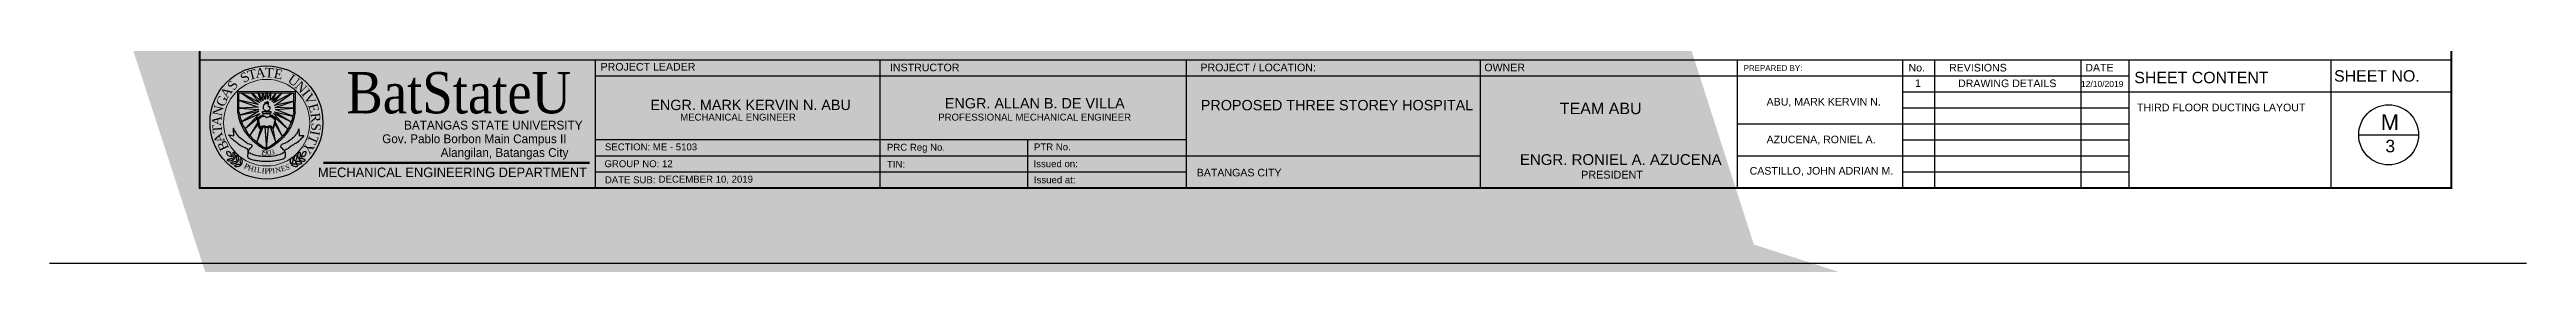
# Model space of a CAD drawing. Header units: millimetres. Extents: x -60 to 576, y -39 to 287.
# Drawn here: x 211.5 to 310.8, y 175.5 to 183.6 of the extents above; entities that cross this region are included whole.
import ezdxf
from ezdxf.enums import TextEntityAlignment as Align

# ---------------------------------------------------------------- set-up
doc = ezdxf.new("R2010")
doc.units = ezdxf.units.MM
doc.header["$MEASUREMENT"] = 0
doc.layers.add('M-AC-TEXT', color=7, linetype='Continuous')
doc.layers.add('template', color=7, linetype='Continuous')
doc.styles.add('ar-dim-axis', font='romans.shx', dxfattribs={"width": 0.8})
doc.styles.add('arial', font='arial.ttf')
doc.styles.add('CGOTHIC', font='GOTHIC.TTF')
doc.styles.add('GARAMOND', font='GARA.TTF')
doc.styles.add('OIP FONT', font='GOTHIC.TTF', dxfattribs={"height": 150})
doc.styles.get("Standard").update_dxf_attribs({"font": 'arial.ttf'})
doc.dimstyles.new('ar-dim-axis', dxfattribs={"dimtxt": 350, "dimasz": 250, "dimexe": 75, "dimexo": 75, "dimgap": 200, "dimtad": 1, "dimdec": 0, "dimzin": 12, "dimdsep": 46, "dimtxsty": 'ar-dim-axis', "dimblk": 'ARCHTICK', "dimcen": 120, "dimclrd": 11, "dimclre": 8, "dimclrt": 4, "dimadec": 0, "dimazin": 3, "dimtm": 1, "dimtfac": 1, "dimtdec": 0, "dimtix": 1, "dimtmove": 2, "dimatfit": 3, "dimldrblk": 'ARCHTICK', "dimfxl": 1, "dimtolj": 1, "dimtzin": 0, "dimarcsym": 1})

msp = doc.modelspace()

# ---------------------------------------------------------------- texts
at = {"layer": 'template', "width": 1}
for s, height, style, p in [('BatStateU', 1.6503, 'GARAMOND', (227.927, 181.472)), ('BATANGAS STATE UNIVERSITY', 0.35128, 'CGOTHIC', (229.313, 180.825)), ('Gov. Pablo Borbon Main Campus II', 0.35128, 'CGOTHIC', (228.554, 180.28)), ('Alangilan, Batangas City', 0.35128, 'CGOTHIC', (229.762, 179.731))]:
    msp.add_text(s, height=height, dxfattribs=dict(at, style=style)).set_placement(p, align=Align.CENTER)
at = {"layer": 'template', "style": 'arial'}
for s, height, p in [('PROJECT LEADER', 0.30409, (233.612, 183.18)), ('INSTRUCTOR', 0.304, (245.211, 183.153)), ('PROJECT / LOCATION:', 0.30402, (257.654, 183.153)), ('PROJECT / LOCATION:', 0.30402, (257.654, 183.153)), ('PROJECT / LOCATION:', 0.30402, (257.654, 183.153)), ('OWNER', 0.304, (269.034, 183.153)), ('PREPARED BY: ', 0.22802, (279.426, 183.17)), ('No.', 0.304, (286.035, 183.145)), ('1', 0.304, (286.297, 182.525)), ('REVISIONS', 0.304, (287.66, 183.145)), ('DRAWING DETAILS', 0.30402, (288.02, 182.52)), ('12/10/2019', 0.2432, (292.947, 182.525)), ('DATE', 0.304, (293.121, 183.145)), ('SHEET CONTENT', 0.45603, (295.084, 182.675)), ('SHEET NO.', 0.456, (303.091, 182.739)), ('ENGR. MARK KERVIN N. ABU', 0.41257, (235.607, 181.603)), ('ENGR. ALLAN B. DE VILLA', 0.41257, (247.41, 181.67)), ('PROPOSED THREE STOREY HOSPITAL', 0.41257, (257.669, 181.594)), ('TEAM ABU', 0.4598, (272.055, 181.44)), ('ABU, MARK KERVIN N.', 0.30402, (280.346, 181.782)), ('THIRD FLOOR DUCTING LAYOUT', 0.30402, (295.195, 181.555)), ('MECHANICAL ENGINEER', 0.27505, (236.803, 181.182)), ('PROFESSIONAL MECHANICAL ENGINEER', 0.27505, (247.145, 181.182)), ('M', 0.624, (304.968, 180.802)), ('SECTION: ME - 5103', 0.27505, (233.787, 179.994)), ('PRC Reg No.', 0.27505, (245.09, 179.981)), ('PTR No.', 0.275, (250.984, 179.994)), ('ENGR. RONIEL A. AZUCENA', 0.43038, (270.459, 179.41)), ('AZUCENA, RONIEL A.', 0.30402, (280.346, 180.276)), ('3', 0.499, (305.149, 179.916)), ('GROUP NO: 12', 0.27505, (233.768, 179.321)), ('DATE SUB:', 0.275, (233.784, 178.678)), ('DECEMBER 10, 2019', 0.27505, (235.94, 178.704)), ('TIN:', 0.275, (245.09, 179.299)), ('Issued on:', 0.275, (250.966, 179.321)), ('Issued at:', 0.275, (250.981, 178.678)), ('BATANGAS CITY', 0.30402, (257.506, 178.953)), ('PRESIDENT', 0.3099, (272.912, 178.866)), ('CASTILLO, JOHN ADRIAN M.', 0.30402, (279.666, 179.024))]:
    msp.add_text(s, height=height, dxfattribs=at).set_placement(p)
at = {"layer": 'template', "attachment_point": 1}
for s, insert, char_height, width, rotation in [('{\\fTimes New Roman|b0|i0|c0|p18;S}', (218.617, 182.571), 0.37713, 29.67394, 56.11039), ('{\\fTimes New Roman|b0|i0|c0|p18;S}', (219.115, 182.985), 0.37713, 29.67394, 33.23179), ('{\\fTimes New Roman|b0|i0|c0|p18;T}', (219.431, 183.162), 0.37713, 29.67394, 14.44799), ('{\\fTimes New Roman|b0|i0|c0|p18;A}', (219.754, 183.259), 0.37713, 29.67394, 5.71852), ('{\\fTimes New Roman|b0|i0|c0|p18;T}', (220.171, 183.294), 0.37713, 0.3193, 356.81503), ('{\\fTimes New Roman|b0|i0|c0|p18;E}', (220.567, 183.265), 0.37713, 29.67394, 348.69045), ('{\\fTimes New Roman|b0|i0|c0|p18;U}', (221.259, 183.057), 0.37713, 29.67394, 323.50126), ('{\\fTimes New Roman|b0|i0|c0|p18;N}', (221.596, 182.799), 0.37713, 29.67394, 314.13564), ('{\\fTimes New Roman|b0|i0|c0|p18;N}', (218.053, 181.419), 0.37713, 29.67394, 77.56161), ('{\\fTimes New Roman|b0|i0|c0|p18;G}', (218.177, 181.857), 0.37713, 29.67394, 65.93474), ('{\\fTimes New Roman|b0|i0|c0|p18;A}', (218.342, 182.244), 0.37713, 29.67394, 56.11039), ('{\\fTimes New Roman|b0|i0|c0|p18;I}', (221.896, 182.485), 0.37713, 29.67394, 308.6454), ('{\\fTimes New Roman|b0|i0|c0|p18;V}', (222.027, 182.316), 0.37713, 29.67394, 298.20017), ('{\\fTimes New Roman|b0|i0|c0|p18;E}', (222.252, 181.905), 0.37713, 29.67394, 285.47868), ('{\\fTimes New Roman|b0|i0|c0|p18;A}', (218.023, 180.984), 0.37713, 29.67394, 85.53705), ('{\\fTimes New Roman|b0|i0|c0|p18;T}', (218.073, 180.663), 0.37713, 29.67394, 94.26652), ('{\\fTimes New Roman|b0|i0|c0|p18;A}', (218.208, 180.231), 0.37713, 29.67394, 110.36673), ('{\\fTimes New Roman|b0|i0|c0|p18;I}', (222.366, 180.745), 0.37713, 29.67394, 259.8108), ('{\\fTimes New Roman|b0|i0|c0|p18;R}', (222.36, 181.513), 0.37713, 29.67394, 276.19955), ('{\\fTimes New Roman|b0|i0|c0|p18;S}', (222.407, 181.071), 0.37713, 29.67394, 266.05857), ('{\\fTimes New Roman|b0|i0|c0|p18;B}', (218.389, 179.925), 0.37713, 29.67394, 115.18408), ('{\\fTimes New Roman|b0|i0|c0|p18;1}', (220.006, 180.03), 0.21119, 29.67394, 350.69674), ('{\\fTimes New Roman|b0|i0|c0|p18;9}', (220.088, 180.008), 0.21119, 29.67394, 359.89652), ('{\\fTimes New Roman|b0|i0|c0|p18;0}', (220.244, 180.003), 0.21119, 29.67394, 359.89652), ('{\\fTimes New Roman|b0|i0|c0|p18;3}', (220.359, 180.006), 0.21119, 29.67394, 14.57269), ('{\\fTimes New Roman|b0|i0|c0|p18;Y}', (222.168, 180.149), 0.37713, 29.67394, 237.49398), ('{\\fTimes New Roman|b0|i0|c0|p18;T}', (222.319, 180.501), 0.37713, 29.67394, 245.97799), ('{\\fTimes New Roman|b0|i0|c0|p18;P}', (219.384, 179.486), 0.21119, 29.67394, 333.24497), ('{\\fTimes New Roman|b0|i0|c0|p18;P}', (219.39, 179.486), 0.21119, 29.67394, 333.24497), ('{\\fTimes New Roman|b0|i0|c0|p18;H}', (219.517, 179.411), 0.21119, 29.67394, 342.36893), ('{\\fTimes New Roman|b0|i0|c0|p18;I}', (219.732, 179.341), 0.21119, 29.67394, 350.74463), ('{\\fTimes New Roman|b0|i0|c0|p18;L}', (219.862, 179.322), 0.21119, 29.67394, 350.69674), ('{\\fTimes New Roman|b0|i0|c0|p18;I}', (220.038, 179.289), 0.21119, 29.67394, 357.83253), ('{\\fTimes New Roman|b0|i0|c0|p18;P}', (220.144, 179.279), 0.21119, 29.67394, 359.89652), ('{\\fTimes New Roman|b0|i0|c0|p18;P}', (220.277, 179.272), 0.21119, 29.67394, 7.51618), ('{\\fTimes New Roman|b0|i0|c0|p18;I}', (220.439, 179.28), 0.21119, 29.67394, 9.03911), ('{\\fTimes New Roman|b0|i0|c0|p18;N}', (220.548, 179.289), 0.21119, 29.67394, 12.92447), ('{\\fTimes New Roman|b0|i0|c0|p18;E}', (220.77, 179.346), 0.21119, 29.67394, 14.57269), ('{\\fTimes New Roman|b0|i0|c0|p18;S}', (220.95, 179.397), 0.21119, 29.67394, 14.57269)]:
    msp.add_mtext(s, dxfattribs=dict(at, insert=insert, char_height=char_height, width=width, rotation=rotation))
at = {"layer": 'template', "linetype": 'Continuous', "lineweight": 0, "insert": (222.281, 179.306), "char_height": 0.38403, "width": 12.18966, "attachment_point": 1}
msp.add_mtext('{\\fCentury Gothic|b0|i0|c0|p34;\\C7;MECHANICAL ENGINEERING DEPARTMENT}', dxfattribs=at)

# ---------------------------------------------------------------- blocks, each defined once
blk = doc.blocks.new('_ARCHTICK')
at = {"color": 0, "linetype": 'ByBlock', "const_width": 0.15}
blk.add_lwpolyline([(-0.5, -0.5), (0.5, 0.5)], dxfattribs=at)

# ---------------------------------------------------------------- linework, layer by layer
at = {"layer": 'template'}
for p, q in [((217.543, 183.612), (307.793, 183.612)), ((233.389, 183.613), (233.389, 178.491)), ((233.389, 183.612), (233.389, 178.491)), ((233.389, 182.972), (289.96, 182.972)), ((244.798, 183.613), (244.798, 178.491)), ((244.798, 183.612), (244.798, 178.491)), ((257.089, 178.491), (257.089, 183.612)), ((268.865, 183.612), (268.865, 178.491)), ((279.168, 183.612), (279.168, 178.491)), ((285.797, 183.612), (285.797, 178.491)), ((287.077, 183.612), (287.077, 178.491)), ((288.201, 182.972), (294.862, 182.972)), ((292.942, 183.612), (292.942, 178.491)), ((294.862, 183.612), (294.862, 178.491)), ((302.957, 183.612), (302.957, 178.491)), ((219.069, 182.355), (221.38, 182.351)), ((219.069, 181.489), (219.069, 182.355)), ((219.894, 181.82), (219.096, 181.993)), ((219.096, 181.993), (219.894, 181.717)), ((219.118, 182.292), (221.315, 182.292)), ((219.118, 181.523), (219.118, 182.292)), ((219.894, 181.717), (219.145, 181.684)), ((219.145, 181.684), (219.915, 181.63)), ((219.948, 181.895), (219.21, 182.292)), ((219.21, 182.292), (219.894, 181.82)), ((219.649, 182.292), (219.617, 182.259)), ((219.617, 182.259), (219.948, 181.895)), ((220.008, 181.95), (219.649, 182.292)), ((219.899, 182.292), (219.872, 182.292)), ((219.872, 182.292), (220.008, 181.95)), ((220.089, 181.988), (219.899, 182.292)), ((220.089, 182.292), (220.031, 182.274)), ((220.031, 182.274), (220.089, 181.988)), ((220.17, 182.031), (220.089, 182.292)), ((220.192, 182.292), (220.17, 182.031)), ((220.268, 182.292), (220.192, 182.292)), ((220.366, 182.292), (220.268, 182.036)), ((220.268, 182.036), (220.268, 182.292)), ((220.604, 182.292), (220.366, 181.999)), ((220.366, 181.999), (220.404, 182.292)), ((220.404, 182.292), (220.366, 182.292)), ((220.854, 182.292), (220.447, 181.944)), ((220.447, 181.944), (220.604, 182.292)), ((221.266, 182.292), (220.507, 181.89)), ((220.507, 181.89), (220.854, 182.292)), ((220.545, 181.787), (221.266, 182.292)), ((221.315, 181.955), (220.545, 181.787)), ((220.566, 181.706), (221.315, 181.955)), ((221.315, 181.673), (220.566, 181.706)), ((221.315, 181.517), (221.315, 182.292)), ((221.365, 181.489), (221.38, 182.351)), ((285.797, 182.332), (296.557, 182.332)), ((285.797, 181.691), (294.862, 181.691)), ((293.196, 182.332), (307.793, 182.332)), ((218.906, 180.572), (218.895, 180.848)), ((219.915, 181.63), (219.144, 181.395)), ((219.144, 181.395), (219.921, 181.565)), ((219.921, 181.565), (219.219, 181.133)), ((219.219, 181.133), (219.948, 181.467)), ((219.948, 181.467), (219.352, 180.858)), ((219.352, 180.858), (220.002, 181.402)), ((219.866, 181.098), (219.555, 180.583)), ((219.555, 180.583), (219.877, 181.017)), ((219.832, 181.26), (219.91, 180.905)), ((219.837, 180.319), (220.083, 180.936)), ((219.991, 180.881), (219.837, 180.319)), ((219.892, 181.252), (219.95, 180.922)), ((220.078, 181.475), (220.078, 181.374)), ((220.149, 180.919), (220.217, 180.081)), ((220.217, 180.081), (220.301, 180.925)), ((220.358, 181.463), (220.358, 181.362)), ((220.371, 180.919), (220.59, 180.314)), ((221.074, 180.846), (220.442, 181.418)), ((220.59, 180.314), (220.469, 180.887)), ((220.568, 181.223), (220.487, 180.916)), ((221.213, 181.128), (220.507, 181.467)), ((220.507, 181.467), (221.074, 180.846)), ((220.519, 180.899), (220.614, 181.263)), ((220.545, 181.532), (221.213, 181.128)), ((220.545, 181.532), (221.282, 181.363)), ((220.55, 181.049), (220.854, 180.556)), ((220.577, 181.63), (221.315, 181.673)), ((221.282, 181.363), (220.577, 181.63)), ((220.854, 180.556), (220.583, 181.12)), ((221.514, 180.85), (221.525, 180.58)), ((279.168, 181.051), (289.96, 181.051)), ((288.201, 181.051), (294.862, 181.051)), ((218.722, 180.61), (218.906, 180.572)), ((221.525, 180.58), (221.705, 180.585)), ((233.389, 180.421), (257.089, 180.421)), ((233.389, 179.778), (268.865, 179.778)), ((250.722, 180.421), (250.722, 178.491)), ((279.168, 179.771), (289.96, 179.771)), ((285.797, 180.411), (294.862, 180.411)), ((288.201, 179.771), (294.862, 179.771)), ((304.077, 180.615), (306.478, 180.615)), ((233.389, 179.135), (243.723, 179.135)), ((233.389, 179.135), (257.089, 179.135)), ((244.798, 179.135), (255.132, 179.135)), ((285.797, 179.131), (294.862, 179.131)), ((211.526, 175.483), (310.802, 175.483))]:
    msp.add_line(p, q, dxfattribs=at)
at = {"layer": 'template', "linetype": 'Continuous', "ltscale": 0.5}
msp.add_line((244.798, 183.612), (244.798, 178.491), dxfattribs=at)
at = {"layer": 'template', "linetype": 'Continuous', "lineweight": 50}
msp.add_line((222.507, 179.5), (233.167, 179.5), dxfattribs=at)
at = {"layer": 'template', "linetype": 'Continuous', "const_width": 0.0853}
msp.add_lwpolyline([(217.543, 178.491), (307.793, 178.491), (307.793, 242.87), (217.543, 242.87)], close=True, dxfattribs=at)
at = {"layer": 'template'}
for centre, radius in [((220.221, 181.106), 2.263), ((305.278, 180.615), 1.2)]:
    msp.add_circle(centre, radius, dxfattribs=at)
at = {"layer": 'template', "lineweight": 20}
for centre, radius in [((220.221, 181.106), 2.263), ((220.229, 181.099), 1.728)]:
    msp.add_circle(centre, radius, dxfattribs=at)
at = {"layer": 'template', "start_tangent": (-1, 0)}
msp.add_spline([(220.21, 181.564), (220.141, 181.601), (220.105, 181.658), (220.105, 181.72), (220.105, 181.768), (220.12, 181.793), (220.134, 181.841), (220.156, 181.837), (220.163, 181.885), (220.178, 181.921), (220.197, 181.894), (220.234, 181.861), (220.263, 181.861), (220.26, 181.899), (220.247, 181.934), (220.25, 181.946), (220.284, 181.916), (220.284, 181.888), (220.29, 181.862), (220.29, 181.833), (220.28, 181.789), (220.306, 181.748), (220.339, 181.749), (220.359, 181.696), (220.353, 181.653), (220.322, 181.594), (220.292, 181.569), (220.254, 181.562), (220.209, 181.562), (220.211, 181.562)], degree=3, dxfattribs=at)
at = {"layer": 'template'}
for points, knots in [([(218.911, 180.877), (218.861, 180.877), (218.984, 180.714), (219.041, 180.6), (219.197, 180.462), (219.372, 180.36), (219.486, 180.244), (219.669, 180.215), (219.626, 180.122), (219.578, 180.072), (219.515, 180.034), (219.465, 179.935), (219.62, 179.848), (219.797, 179.797), (220.015, 179.759), (220.194, 179.761), (220.405, 179.758), (220.64, 179.786), (220.835, 179.865), (220.941, 179.928), (220.942, 179.996), (220.884, 180.038), (220.848, 180.089), (220.782, 180.124), (220.802, 180.192), (220.862, 180.264), (221, 180.286), (221.144, 180.388), (221.28, 180.482), (221.382, 180.585), (221.445, 180.679), (221.5, 180.749), (221.514, 180.838), (221.514, 180.85)], [0, 0, 0, 0, 0.050157, 0.09733, 0.169415, 0.238469, 0.297382, 0.34519, 0.361609, 0.384753, 0.415402, 0.43521, 0.480082, 0.549086, 0.637593, 0.692397, 0.728181, 0.847546, 0.920378, 0.94488, 0.959291, 0.979722, 1.010309, 1.023969, 1.046254, 1.066064, 1.119081, 1.173808, 1.241086, 1.282544, 1.318293, 1.350594, 1.379885, 1.379885, 1.379885, 1.379885]), ([(218.895, 180.87), (218.9, 180.876), (218.908, 180.879), (218.921, 180.879), (218.923, 180.879)], [3.04846765, 3.04846765, 3.04846765, 3.04846765, 3.05886904, 3.06079098, 3.06079098, 3.06079098, 3.06079098]), ([(221.705, 180.585), (221.709, 180.586), (221.734, 180.581), (221.596, 180.452), (221.512, 180.341), (221.339, 180.246), (221.18, 180.139), (221.064, 180.045), (220.939, 180.004), (220.964, 179.873), (220.995, 179.769), (220.922, 179.642), (220.77, 179.614), (220.572, 179.562), (220.329, 179.544), (220.091, 179.538), (219.88, 179.57), (219.694, 179.59), (219.56, 179.638), (219.487, 179.693), (219.461, 179.743), (219.482, 179.831), (219.501, 179.919), (219.471, 180.07), (219.255, 180.115), (219.091, 180.254), (218.939, 180.372), (218.808, 180.461), (218.764, 180.548), (218.692, 180.616), (218.72, 180.612), (218.749, 180.605)], [1.525096, 1.525096, 1.525096, 1.525096, 1.532073, 1.584612, 1.633558, 1.698069, 1.768711, 1.823631, 1.856154, 1.874433, 1.942755, 1.959564, 2.013837, 2.081716, 2.168665, 2.253261, 2.318126, 2.380396, 2.439479, 2.4572, 2.470092, 2.492272, 2.543518, 2.560297, 2.639259, 2.721631, 2.780104, 2.832648, 2.871086, 2.885372, 2.911145, 2.911145, 2.911145, 2.911145]), ([(220.19, 180.414), (220.202, 180.412), (220.223, 180.409), (220.238, 180.41), (220.25, 180.414)], [0, 0, 0, 0, 0.01145534, 0.02007474, 0.02007474, 0.02007474, 0.02007474]), ([(220.19, 180.393), (220.202, 180.391), (220.223, 180.388), (220.238, 180.389), (220.25, 180.393)], [0, 0, 0, 0, 0.01145534, 0.02007474, 0.02007474, 0.02007474, 0.02007474]), ([(220.195, 180.344), (220.205, 180.346), (220.222, 180.348), (220.235, 180.348), (220.243, 180.346)], [0.00178548, 0.00178548, 0.00178548, 0.00178548, 0.01145534, 0.01823656, 0.01823656, 0.01823656, 0.01823656]), ([(220.197, 180.324), (220.207, 180.325), (220.222, 180.328), (220.234, 180.327), (220.241, 180.325)], [0.00231179, 0.00231179, 0.00231179, 0.00231179, 0.01145534, 0.0176246, 0.0176246, 0.0176246, 0.0176246])]:
    msp.add_open_spline(points, degree=3, knots=knots, dxfattribs=at)
for points in [[(219.069, 181.489), (219.139, 181.189), (219.286, 180.852), (219.486, 180.57), (219.888, 180.207), (220.159, 180.05), (220.214, 180.033)], [(219.118, 181.523), (219.188, 181.223), (219.335, 180.887), (219.535, 180.605), (219.937, 180.241), (220.208, 180.084), (220.263, 180.068)], [(219.832, 181.26), (219.831, 181.299), (219.888, 181.307), (219.95, 181.331), (220.026, 181.368), (220.078, 181.374), (220.078, 181.397)], [(219.91, 180.905), (219.959, 180.869), (220.011, 180.881), (220.046, 180.918), (220.083, 180.936), (220.136, 180.936), (220.177, 180.927), (220.217, 180.907), (220.284, 180.921), (220.324, 180.933), (220.371, 180.919), (220.469, 180.887), (220.519, 180.899)], [(219.95, 180.922), (220.005, 180.922), (220.014, 180.945), (220.052, 180.965), (220.116, 180.98), (220.177, 180.951), (220.214, 180.945), (220.264, 180.948), (220.301, 180.965), (220.356, 180.971), (220.391, 180.968), (220.423, 180.945), (220.44, 180.931), (220.487, 180.916)], [(221.315, 181.523), (221.245, 181.223), (221.099, 180.887), (220.898, 180.605), (220.496, 180.241), (220.225, 180.084), (220.171, 180.068)], [(221.365, 181.489), (221.294, 181.189), (221.148, 180.852), (220.947, 180.57), (220.545, 180.207), (220.274, 180.05), (220.22, 180.033)], [(220.612, 181.258), (220.6, 181.302), (220.539, 181.287), (220.504, 181.304), (220.478, 181.336), (220.441, 181.359), (220.409, 181.383), (220.358, 181.383)], [(218.803, 179.741), (218.694, 179.78), (218.644, 179.858), (218.638, 179.935), (218.647, 179.948), (218.714, 179.941), (218.781, 179.881), (218.807, 179.823), (218.815, 179.767), (218.815, 179.74), (218.808, 179.74), (218.794, 179.754), (218.792, 179.754)], [(218.936, 179.667), (218.964, 179.739), (218.957, 179.828), (218.94, 179.88), (218.902, 179.914), (218.885, 179.911), (218.871, 179.863), (218.867, 179.818), (218.874, 179.766), (218.874, 179.746), (218.895, 179.711), (218.936, 179.67), (218.943, 179.67)], [(219.075, 179.548), (219.102, 179.62), (219.095, 179.71), (219.078, 179.761), (219.04, 179.796), (219.023, 179.792), (219.009, 179.744), (219.006, 179.699), (219.013, 179.648), (219.013, 179.627), (219.033, 179.593), (219.075, 179.551), (219.081, 179.551)], [(221.204, 179.457), (221.179, 179.531), (221.19, 179.62), (221.209, 179.671), (221.248, 179.703), (221.265, 179.699), (221.277, 179.651), (221.279, 179.606), (221.27, 179.554), (221.269, 179.534), (221.247, 179.5), (221.204, 179.461), (221.197, 179.461)], [(221.359, 179.558), (221.335, 179.632), (221.345, 179.721), (221.365, 179.771), (221.404, 179.804), (221.421, 179.8), (221.433, 179.751), (221.434, 179.707), (221.425, 179.655), (221.424, 179.635), (221.402, 179.601), (221.359, 179.562), (221.352, 179.562)], [(221.502, 179.671), (221.478, 179.744), (221.488, 179.833), (221.508, 179.884), (221.547, 179.917), (221.564, 179.913), (221.576, 179.864), (221.577, 179.819), (221.568, 179.768), (221.567, 179.747), (221.545, 179.714), (221.502, 179.674), (221.495, 179.675)], [(221.638, 179.74), (221.749, 179.774), (221.802, 179.85), (221.812, 179.926), (221.803, 179.94), (221.736, 179.936), (221.667, 179.879), (221.638, 179.821), (221.628, 179.766), (221.627, 179.739), (221.633, 179.739), (221.648, 179.753), (221.65, 179.753)], [(218.909, 179.63), (218.847, 179.583), (218.76, 179.565), (218.705, 179.567), (218.662, 179.594), (218.66, 179.611), (218.702, 179.638), (218.744, 179.654), (218.796, 179.662), (218.816, 179.667), (218.855, 179.657), (218.906, 179.629), (218.908, 179.623)], [(219.047, 179.512), (218.986, 179.465), (218.898, 179.446), (218.843, 179.448), (218.8, 179.475), (218.798, 179.493), (218.841, 179.519), (218.883, 179.535), (218.934, 179.543), (218.954, 179.549), (218.993, 179.539), (219.044, 179.511), (219.046, 179.504)], [(219.198, 179.404), (219.137, 179.358), (219.049, 179.339), (218.995, 179.341), (218.951, 179.368), (218.949, 179.385), (218.992, 179.412), (219.034, 179.428), (219.085, 179.436), (219.105, 179.442), (219.144, 179.432), (219.195, 179.403), (219.197, 179.397)], [(219.226, 179.441), (219.253, 179.513), (219.246, 179.603), (219.229, 179.654), (219.191, 179.689), (219.174, 179.685), (219.16, 179.637), (219.157, 179.592), (219.164, 179.541), (219.164, 179.52), (219.184, 179.485), (219.226, 179.444), (219.233, 179.444)], [(221.229, 179.42), (221.289, 179.371), (221.376, 179.348), (221.43, 179.348), (221.475, 179.373), (221.477, 179.39), (221.436, 179.419), (221.395, 179.437), (221.344, 179.447), (221.324, 179.453), (221.285, 179.445), (221.233, 179.419), (221.23, 179.412)], [(221.385, 179.521), (221.444, 179.471), (221.531, 179.449), (221.586, 179.449), (221.631, 179.474), (221.633, 179.491), (221.592, 179.52), (221.55, 179.537), (221.499, 179.547), (221.48, 179.554), (221.44, 179.545), (221.388, 179.52), (221.386, 179.513)], [(221.528, 179.633), (221.587, 179.584), (221.674, 179.562), (221.729, 179.562), (221.774, 179.587), (221.776, 179.604), (221.735, 179.632), (221.693, 179.65), (221.642, 179.66), (221.623, 179.667), (221.583, 179.658), (221.531, 179.632), (221.529, 179.626)]]:
    msp.add_spline(points, degree=3, dxfattribs=at)
for points, end_tangent in [([(219.892, 181.252), (219.968, 181.293), (220.02, 181.339), (220.072, 181.354), (220.124, 181.36), (220.177, 181.339), (220.197, 181.313), (220.217, 181.299), (220.246, 181.325), (220.313, 181.339), (220.377, 181.351), (220.446, 181.319), (220.493, 181.273), (220.551, 181.252), (220.568, 181.261), (220.568, 181.223)], (0, -1)), ([(220.065, 181.544), (220.152, 181.539), (220.244, 181.536), (220.305, 181.537), (220.359, 181.543), (220.389, 181.541), (220.39, 181.512), (220.39, 181.488), (220.379, 181.466), (220.354, 181.463), (220.304, 181.458), (220.216, 181.458), (220.111, 181.455), (220.085, 181.471), (220.055, 181.49), (220.063, 181.545), (220.063, 181.551)], (-1, 0))]:
    msp.add_spline(points, degree=3, dxfattribs=dict(at, end_tangent=end_tangent))

msp.set_redraw_order([(e.dxf.handle, doc.entitydb.next_handle()) for e in msp.query("TEXT MTEXT ATTDEF DIMENSION ARC_DIMENSION")])  # texts and dimensions are drawn at this point

# ---------------------------------------------------------------- leaders
at = {"layer": 'M-AC-TEXT', "annotation_type": 0, "has_hookline": 1, "text_width": 1.46}
for points, hookline_direction in [([(245.079, 135.54), (244.952, 135.788), (244.576, 135.789)], 1), ([(251.898, 135.572), (252.025, 135.82), (252.401, 135.821)], 0), ([(354.266, 135.091), (354.139, 135.339), (353.763, 135.34)], 1), ([(368.266, 133.952), (368.139, 134.2), (367.763, 134.201)], 1), ([(374.267, 133.942), (374.14, 134.19), (373.765, 134.191)], 1), ([(361.115, 128.915), (360.989, 129.163), (360.613, 129.164)], 1), ([(263.872, 127.777), (263.745, 128.025), (263.369, 128.026)], 1), ([(263.98, 127.772), (264.107, 128.02), (264.483, 128.021)], 0), ([(368.167, 125.548), (368.041, 125.796), (367.665, 125.797)], 1), ([(376.118, 126.108), (375.992, 126.356), (375.616, 126.358)], 1), ([(285.534, 121.932), (285.661, 122.18), (286.037, 122.181)], 0), ([(285.545, 120.419), (285.672, 120.667), (286.048, 120.668)], 0), ([(166.309, 117.858), (166.435, 118.106), (166.811, 118.107)], 0), ([(376.113, 115.346), (375.986, 115.594), (375.61, 115.595)], 1), ([(259.048, 107.921), (259.174, 108.169), (259.55, 108.17)], 0), ([(265.042, 107.907), (265.169, 108.155), (265.545, 108.156)], 0), ([(245.08, 106.786), (244.954, 107.034), (244.578, 107.035)], 1), ([(251.891, 106.794), (252.017, 107.042), (252.393, 107.043)], 0), ([(354.266, 106.345), (354.139, 106.593), (353.763, 106.594)], 1), ([(273.563, 104.762), (273.437, 105.01), (273.061, 105.011)], 1), ([(178.877, 105.216), (179.004, 105.464), (179.38, 105.465)], 0), ([(395.221, 100.371), (395.094, 100.619), (394.718, 100.62)], 1)]:
    msp.add_leader(points, dimstyle='ar-dim-axis', override={"dimtxt": 150, "dimasz": 150, "dimgap": 200, "dimtad": 0, "dimtih": 1, "dimtoh": 1, "dimtxsty": 'OIP FONT', "dimclrd": 256, "dimclre": 256, "dimclrt": 256, "dimfxl": 0.2, "dimfxlon": 1, "dimlwd": 65535, "dimlwe": 65535}, dxfattribs=dict(at, hookline_direction=hookline_direction))

doc.saveas('drawing.dxf')
